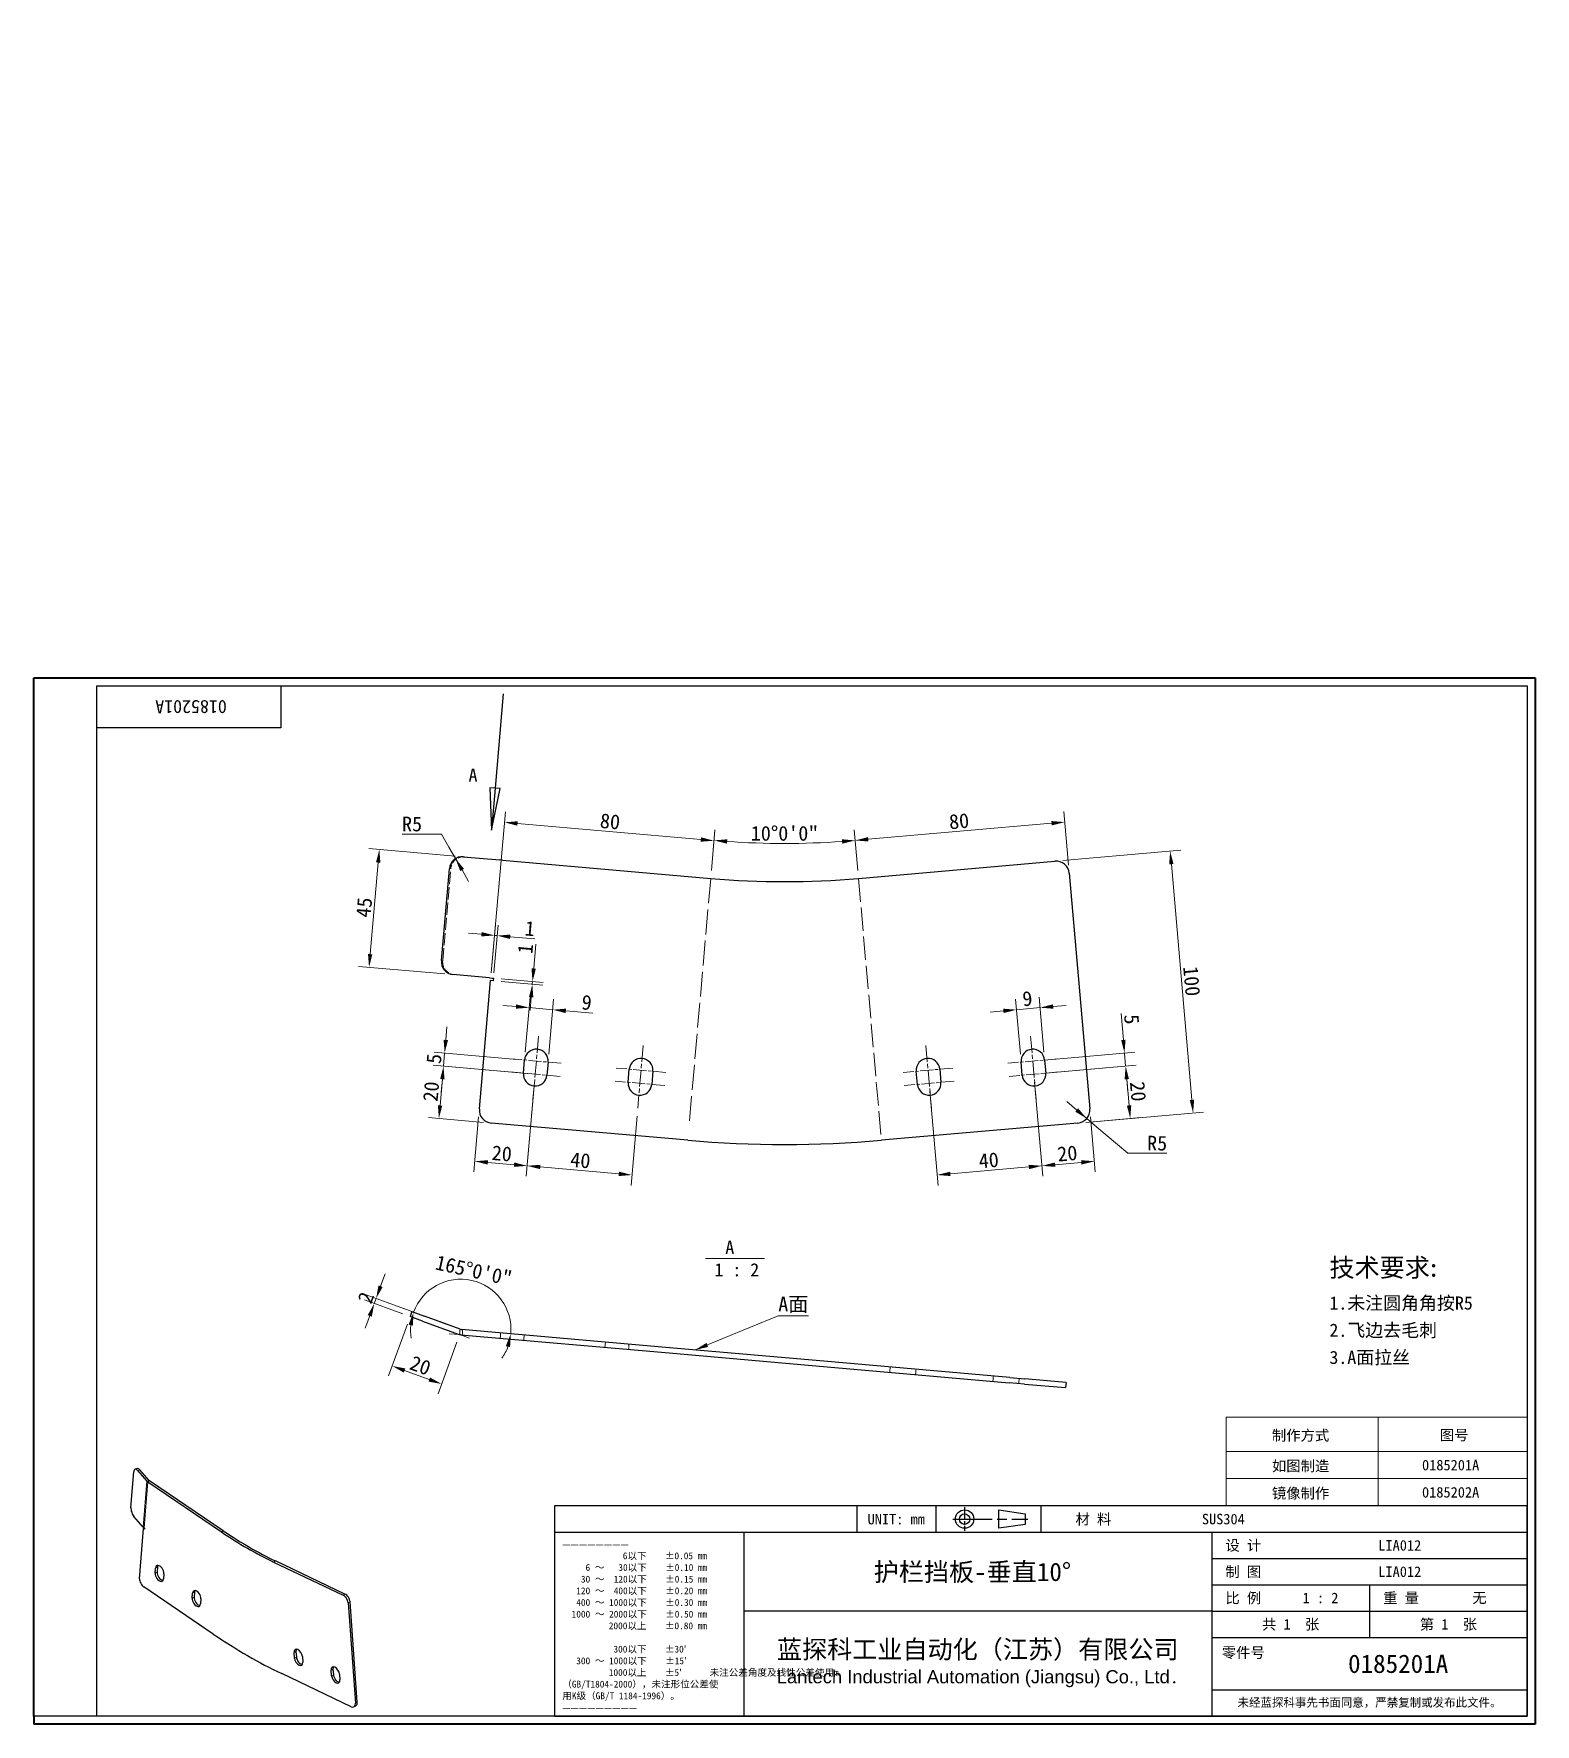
# Model space of a CAD drawing. Header units: millimetres. Extents: x 12 to 583, y 11 to 654.
import ezdxf
from ezdxf.enums import TextEntityAlignment as Align

# ---------------------------------------------------------------- set-up
doc = ezdxf.new("R2010")
doc.units = ezdxf.units.MM
doc.header["$LTSCALE"] = 2
doc.linetypes.add('CHAIN', pattern=[0.3543, 0.2362, -0.0295, 0.0591, -0.0295])
doc.linetypes.add('DASHED', pattern=[0.2067, 0.1654, -0.0413])
for name, color, linetype, lineweight in [('1', 7, 'Continuous', 18), ('可见 (ISO)', 7, 'Continuous', 25), ('可见窄的 (ISO)', 7, 'Continuous', 18), ('图框 (ISO)', 7, 'Continuous', 35), ('标题 (ISO)', 7, 'Continuous', 25), ('草图几何图元 (ISO)', 7, 'Continuous', 18)]:
    doc.layers.add(name, color=color, linetype=linetype, lineweight=lineweight)
for name, color, linetype, lineweight, true_color in [('中心标记 (ISO)', 1, 'CHAIN', 18, 0xc2ff0000), ('中心线 (ISO)', 1, 'CHAIN', 18, 0xc2ff0000), ('剖切线 (ISO)', 7, 'CHAIN', 25, 0xc2008000), ('尺寸 (ISO)', 7, 'Continuous', 18, 0xc2008000), ('符号 (ISO)', 7, 'Continuous', 18, 0xc2008000), ('隐藏 (ISO)', 5, 'DASHED', 18, 0xc20000ff)]:
    doc.layers.add(name, color=color, linetype=linetype, lineweight=lineweight, true_color=true_color)
doc.styles.add('HZ_33', font='simfang.ttf')
doc.styles.add('文本样式164', font='SimSun.ttf')
doc.styles.add('文本样式165', font='SimSun.ttf')
doc.styles.add('文本样式74', font='SimSun.ttf')
doc.styles.add('最新国标', font='simfang.ttf')
doc.styles.add('注释文本 (ISO)', font='simfang.ttf')
doc.dimstyles.new('默认 (GB)', dxfattribs={"dimscale": 2, "dimtxt": 2.8, "dimasz": 2.5, "dimexe": 2, "dimexo": 1.5, "dimgap": 0.5, "dimtad": 1, "dimtoh": 1, "dimdsep": 46, "dimtxsty": '最新国标', "dimcen": 0.09, "dimdle": 10, "dimaunit": 1, "dimadec": 3, "dimazin": 2, "dimtfac": 0.535714, "dimtdec": 3, "dimtmove": 0, "dimatfit": 3, "dimfxl": 1, "dimtolj": 1, "dimlwd": -1, "dimlwe": -1, "dimarcsym": 0})
doc.dimstyles.new('默认 (GB)$7', dxfattribs={"dimscale": 2, "dimtxt": 2.8, "dimasz": 2.5, "dimexe": 2, "dimexo": 1.5, "dimgap": 0.5, "dimtad": 1, "dimtoh": 1, "dimdsep": 46, "dimtxsty": '最新国标', "dimcen": 0.09, "dimdle": 10, "dimaunit": 1, "dimadec": 3, "dimazin": 2, "dimtfac": 0.535714, "dimtdec": 3, "dimtmove": 0, "dimatfit": 3, "dimfxl": 1, "dimtolj": 1, "dimlwd": -1, "dimlwe": -1, "dimarcsym": 0})

msp = doc.modelspace()

# ---------------------------------------------------------------- texts
at = {"layer": '符号 (ISO)', "char_height": 5, "attachment_point": 7, "style": 'HZ_33'}
for s, insert in [('A ', (274.9886, 189.8856)), (' 1 : 2', (267.4712, 181.2653))]:
    msp.add_mtext(s, dxfattribs=dict(at, insert=insert))
at = {"layer": '符号 (ISO)', "insert": (504.7431, 167.8338), "char_height": 4, "width": 59.883041, "attachment_point": 4, "line_spacing_factor": 1.240703, "style": '注释文本 (ISO)'}
msp.add_mtext('{\\H1.75x;技术要求\\fCalibri|b0|i0|c0|p34;:\\fFangSong|b0|i0|c134|p49;\\P\\H0.71429x;1.未注圆角角按R5\\P2.飞边去毛刺\\P3.A面拉丝}', dxfattribs=at)
at = {"layer": '符号 (ISO)', "insert": (295.1316, 173.5839), "char_height": 5.6, "width": 12.575438, "attachment_point": 1, "style": '最新国标'}
msp.add_mtext('\\fFangSong|b0|i0;A面', dxfattribs=at)

# ---------------------------------------------------------------- blocks, each defined once
blk = doc.blocks.new('图框 最新国标')
at = {"layer": '图框 (ISO)'}
for p, q in [((6, 7), (6, 204.5)), ((6, 204.5), (291.5, 204.5)), ((291.5, 204.5), (291.5, 5.5)), ((6, 7), (6, 5.5)), ((6, 7), (6, 5.5)), ((291.5, 5.5), (6, 5.5))]:
    blk.add_line(p, q, dxfattribs=at)
at = {"layer": '图框 (ISO)', "color": 7, "linetype": 'Continuous', "lineweight": 25}
for p, q in [((18, 203), (290, 203)), ((18, 7), (18, 203)), ((18, 203), (290, 203)), ((53, 203), (53, 195)), ((290, 203), (290, 7)), ((290, 203), (290, 7)), ((53, 195), (18, 195)), ((290, 7), (6, 7)), ((290, 7), (18, 7))]:
    blk.add_line(p, q, dxfattribs=at)
at = {"layer": '图框 (ISO)', "style": '文本样式74'}
blk.add_attdef('零件代号_001', (42.7, 200.25), '', height=2.5, rotation=180, dxfattribs=at)
blk = doc.blocks.new('标题栏 最新国标')
at = {"layer": '标题 (ISO)'}
for p, q in [((381.98, -183.84), (196.98, -183.84)), ((196.98, -183.84), (196.98, -223.84)), ((254.48, -183.84), (254.48, -188.84)), ((269.48, -183.84), (269.48, -188.84)), ((281.48, -188.09), (281.48, -184.59)), ((281.48, -184.59), (286.48, -185.34)), ((286.48, -185.34), (286.48, -187.34)), ((289.48, -183.84), (289.48, -188.84)), ((381.98, -223.84), (381.98, -183.84)), ((383.48, -183.84), (383.48, -225.34)), ((196.98, -188.84), (381.98, -188.84)), ((232.98, -188.84), (232.98, -223.84)), ((286.48, -187.34), (281.48, -188.09)), ((321.98, -188.84), (321.98, -223.84)), ((321.98, -193.84), (381.98, -193.84)), ((321.98, -198.84), (381.98, -198.84)), ((351.98, -198.84), (351.98, -208.84)), ((321.98, -203.84), (232.98, -203.84)), ((321.98, -203.84), (381.98, -203.84)), ((321.98, -208.84), (381.98, -208.84)), ((321.98, -218.84), (381.98, -218.84)), ((196.98, -223.84), (381.98, -223.84)), ((383.48, -225.34), (196.98, -225.34))]:
    blk.add_line(p, q, dxfattribs=at)
at = {"layer": '标题 (ISO)', "linetype": 'CHAIN', "ltscale": 15.834605}
blk.add_line((272.73, -186.34), (286.98, -186.34), dxfattribs=at)
at = {"layer": '标题 (ISO)', "linetype": 'CHAIN', "ltscale": 5.000333}
blk.add_line((274.98, -184.09), (274.98, -188.59), dxfattribs=at)
at = {"layer": '标题 (ISO)'}
for radius in [1.75, 1]:
    blk.add_circle((274.98, -186.34), radius, dxfattribs=at)
at = {"layer": '1', "style": '文本样式164'}
for s, p in [('UNIT: mm', (261.98, -186.34)), ('材 料', (299.48, -186.34)), ('设 计', (327.98, -191.34)), ('制 图', (327.98, -196.34)), ('比 例', (327.98, -201.34)), ('重 量', (357.98, -201.34)), ('共 1  张', (336.98, -206.34)), ('第 1  张', (366.98, -206.34))]:
    blk.add_text(s, height=2, dxfattribs=at).set_placement(p, align=Align.MIDDLE_CENTER)
at = {"layer": '标题 (ISO)', "style": '注释文本 (ISO)'}
for s, insert, char_height, attachment_point, line_spacing_factor in [('————————\\P}\\fSimSun|b0|i0;{\\H1.3000;             6以下    ±0.05 mm\\P}\\fSimSun|b0|i0;{\\H1.3000;     6 ～   30以下    ±0.10 mm\\P}\\fSimSun|b0|i0;{\\H1.3000;    30 ～  120以下    ±0.15 mm\\P}\\fSimSun|b0|i0;{\\H1.3000;   120 ～  400以下    ±0.20 mm\\P}\\fSimSun|b0|i0;{\\H1.3000;   400 ～ 1000以下    ±0.30 mm\\P}\\fSimSun|b0|i0;{\\H1.3000;  1000 ～ 2000以下    ±0.50 mm\\P}\\fSimSun|b0|i0;{\\H1.3000;          2000以上    ±0.80 mm\\P}\\fSimSun|b0|i0;{\\H1.3000;\\P}\\fSimSun|b0|i0;{\\H1.3000;           300以下    ±30′\\P}\\fSimSun|b0|i0;{\\H1.3000;   300 ～ 1000以下    ±15′\\P}\\fSimSun|b0|i0;{\\H1.3000;          1000以上    ±5′}\\fSimSun|b0|i0;{\\H1.3000;      未注公差角度及线性公差使用m\\P}\\fSimSun|b0|i0;{\\H1.3000;（GB/T1804-2000），未注形位公差使\\P}\\fSimSun|b0|i0;{\\H1.3000;用K级（GB/T 1184-1996）。\\P}\\fSimSun|b0|i0;{\\H1.3000;—————————', (198.48, -206.63), 1.3, 4, 1.023913), ('{\\fMicrosoft YaHei|b0|i0|c134|p34;\\H1.75x;蓝探科工业自动化（江苏）有限公司\\P\\fArial|b0|i0|c0|p34;\\H0.71429x;Lantech Industrial Automation (Jiangsu) Co., Ltd\\fFangSong|b0|i0|c134|p49;.\\H1.15195x; }', (277.48, -213.84), 2, 5, 0.978695)]:
    blk.add_mtext(s, dxfattribs=dict(at, insert=insert, char_height=char_height, attachment_point=attachment_point, line_spacing_factor=line_spacing_factor))
at = {"layer": '标题 (ISO)', "attachment_point": 5, "style": '注释文本 (ISO)'}
for s, insert, char_height in [('\\fFangSong|b0|i0;零件号', (327.98, -211.84), 2), ('\\fSimSun|b0|i0;{\\H1.6000;未经蓝探科事先书面同意，严禁复制或发布此文件。}', (351.98, -221.34), 1.6)]:
    blk.add_mtext(s, dxfattribs=dict(at, insert=insert, char_height=char_height))
at = {"layer": '标题 (ISO)'}
for tag, p, height, style in [('材料_001', (320.09, -187.33), 2, '注释文本 (ISO)'), ('设计人_001', (353.65, -192.33), 2, '注释文本 (ISO)'), ('库存编号_001', (257.69, -198.12), 3.5, '文本样式165'), ('设计人_001', (353.65, -197.33), 2, '注释文本 (ISO)'), ('视图比例_001', (339.26, -202.33), 2, '注释文本 (ISO)'), ('质量\\P3;_001', (371.53, -202.3), 2, '注释文本 (ISO)'), ('零件代号_001', (347.9, -215.59), 3.5, '文本样式165')]:
    blk.add_attdef(tag, p, '', height=height, dxfattribs=dict(at, style=style))
blk = doc.blocks.new('表格1')
at = {"layer": '符号 (ISO)'}
for p, q in [((232.72, 63.89), (290, 63.89)), ((232.72, 63.89), (232.72, 57.35)), ((261.65, 63.89), (261.65, 57.35)), ((290, 63.89), (290, 57.35)), ((232.72, 57.35), (290, 57.35)), ((232.72, 57.35), (232.72, 47)), ((261.65, 57.35), (261.65, 47)), ((290, 57.35), (290, 47)), ((232.72, 52.23), (290, 52.23)), ((232.72, 47), (290, 47))]:
    blk.add_line(p, q, dxfattribs=at)
at = {"layer": '符号 (ISO)', "char_height": 2, "attachment_point": 7, "style": '注释文本 (ISO)'}
for s, insert in [('制作方式', (241.43, 59.21)), ('图号', (273.37, 59.27)), ('如图制造', (241.44, 53.39)), ('0185201A', (269.98, 53.75)), ('镜像制作', (241.43, 48.2)), ('0185202A', (269.98, 48.58))]:
    blk.add_mtext(s, dxfattribs=dict(at, insert=insert))
blk = doc.blocks.new('二维转换剖视图0')
at = {"layer": '剖切线 (ISO)', "linetype": 'Continuous'}
for p, q in [((95.27, 201.46), (93.7, 183.53)), ((92.71, 183.61), (93.01, 175.56)), ((94.7, 183.44), (92.71, 183.61)), ((93.7, 183.53), (93.01, 175.56)), ((93.01, 175.56), (94.7, 183.44))]:
    blk.add_line(p, q, dxfattribs=at)
at = {"layer": '剖切线 (ISO)', "linetype": 'Continuous', "flags": 128}
blk.add_lwpolyline([(92.71, 183.61), (93.01, 175.56), (94.7, 183.44), (92.71, 183.61)], dxfattribs=at)
at = {"layer": '剖切线 (ISO)'}
blk.add_solid([(92.71, 183.61), (93.01, 175.56), (94.7, 183.44), (92.71, 183.61)], dxfattribs=at)
at = {"layer": '剖切线 (ISO)', "insert": (88.67, 184.76), "char_height": 2.5, "attachment_point": 7, "style": 'HZ_33'}
blk.add_mtext('A', dxfattribs=at)
blk = doc.blocks.new('*D7')
at = {"layer": 'Defpoints', "color": 0}
for p in [(186.65, 175.8), (171.55, 162.19), (174.37, 161.17), (253.8, 154.22)]:
    blk.add_point(p, dxfattribs=at)
at = {"layer": '尺寸 (ISO)', "color": 116, "true_color": 0x000000}
blk.add_line((168.73, 163.22), (152.67, 169.07), dxfattribs=at)
for start, end in [(355, 160), (175.04317, 190.08634), (324.91366, 339.95683)]:
    blk.add_arc((174.37, 161.17), 19.1, start, end, dxfattribs=at)
for points in [[(154.53, 163), (156.16, 162.64), (156.42, 167.7)], [(191.5, 154.8), (193.13, 154.44), (193.4, 159.5)]]:
    blk.add_solid(points, dxfattribs=at)
at = {"layer": '尺寸 (ISO)', "insert": (179.33, 183.56), "char_height": 5.6, "attachment_point": 5, "rotation": 347.5, "style": '最新国标'}
blk.add_mtext('\\A1;165°0\'0"', dxfattribs=at)
blk = doc.blocks.new('*D8')
at = {"layer": 'Defpoints', "color": 0}
for p in [(155.14, 166.04), (173.93, 159.2), (148.3, 147.25)]:
    blk.add_point(p, dxfattribs=at)
at = {"layer": '尺寸 (ISO)', "color": 116, "true_color": 0x000000}
for p, q in [((154.11, 163.22), (146.93, 143.49)), ((172.91, 156.38), (165.73, 136.65)), ((162.4, 142.12), (153, 145.54))]:
    blk.add_line(p, q, dxfattribs=at)
for points in [[(153.28, 146.32), (152.71, 144.75), (148.3, 147.25)], [(162.68, 142.9), (162.11, 141.33), (167.09, 140.41)]]:
    blk.add_solid(points, dxfattribs=at)
at = {"layer": '尺寸 (ISO)', "insert": (159.01, 147.43), "char_height": 5.6, "attachment_point": 5, "rotation": 340, "style": '最新国标'}
blk.add_mtext('\\A1;20', dxfattribs=at)
blk = doc.blocks.new('*D9')
at = {"layer": 'Defpoints', "color": 0}
for p in [(141.48, 171.01), (155.82, 167.92), (155.14, 166.04)]:
    blk.add_point(p, dxfattribs=at)
at = {"layer": '尺寸 (ISO)', "color": 116, "true_color": 0x000000}
for p, q in [((143.88, 177.59), (145.59, 182.29)), ((153.01, 168.94), (138.41, 174.26)), ((152.32, 167.07), (137.72, 172.38)), ((142.17, 172.89), (141.48, 171.01)), ((139.77, 166.31), (138.06, 161.61))]:
    blk.add_line(p, q, dxfattribs=at)
for points in [[(143.09, 177.87), (144.66, 177.3), (142.17, 172.89)], [(138.99, 166.6), (140.55, 166.03), (141.48, 171.01)]]:
    blk.add_solid(points, dxfattribs=at)
at = {"layer": '尺寸 (ISO)', "insert": (138.25, 173.25), "char_height": 5.6, "attachment_point": 5, "rotation": 70, "style": '最新国标'}
blk.add_mtext('\\A1;2', dxfattribs=at)
blk = doc.blocks.new('*D10')
at = {"layer": 'Defpoints', "color": 0}
for p in [(297.53, 654), (288.57, 346.13), (269.42, 332.72), (325.64, 332.72)]:
    blk.add_point(p, dxfattribs=at)
at = {"layer": '尺寸 (ISO)', "color": 116, "true_color": 0x000000}
for p, q in [((269.68, 335.71), (271.03, 351.15)), ((325.38, 335.71), (324.02, 351.15))]:
    blk.add_line(p, q, dxfattribs=at)
blk.add_arc((297.53, 654), 308, 265.93014, 274.06986, dxfattribs=at)
for points in [[(275.6, 345.94), (275.74, 347.6), (270.69, 347.17)], [(319.32, 347.6), (319.46, 345.94), (324.37, 347.17)]]:
    blk.add_solid(points, dxfattribs=at)
at = {"layer": '尺寸 (ISO)', "insert": (297.53, 349.83), "char_height": 5.6, "attachment_point": 5, "style": '最新国标'}
blk.add_mtext('\\A1;10°0\'0"', dxfattribs=at)
blk = doc.blocks.new('*D11')
at = {"layer": 'Defpoints', "color": 0}
for p in [(270.68, 347.08), (269.42, 332.72), (185.72, 293.87)]:
    blk.add_point(p, dxfattribs=at)
at = {"layer": '尺寸 (ISO)', "color": 116, "true_color": 0x000000}
for p, q in [((185.98, 296.86), (191.33, 358.04)), ((195.96, 353.62), (265.7, 347.51)), ((269.68, 335.71), (271.03, 351.06))]:
    blk.add_line(p, q, dxfattribs=at)
for points in [[(196.04, 354.45), (195.89, 352.79), (190.98, 354.05)], [(265.77, 348.34), (265.62, 346.68), (270.68, 347.08)]]:
    blk.add_solid(points, dxfattribs=at)
at = {"layer": '尺寸 (ISO)', "insert": (231.16, 354.38), "char_height": 5.6, "attachment_point": 5, "rotation": 355, "style": '最新国标'}
blk.add_mtext('\\A1;80', dxfattribs=at)
blk = doc.blocks.new('*D12')
at = {"layer": 'Defpoints', "color": 0}
for p in [(404.07, 354.14), (405.77, 334.72), (325.64, 332.72)]:
    blk.add_point(p, dxfattribs=at)
at = {"layer": '尺寸 (ISO)', "color": 116, "true_color": 0x000000}
for p, q in [((329.35, 347.61), (399.09, 353.71)), ((405.51, 337.7), (403.72, 358.13)), ((325.38, 335.71), (324.02, 351.15))]:
    blk.add_line(p, q, dxfattribs=at)
for points in [[(399.02, 354.54), (399.16, 352.88), (404.07, 354.14)], [(329.28, 348.44), (329.43, 346.78), (324.37, 347.17)]]:
    blk.add_solid(points, dxfattribs=at)
at = {"layer": '尺寸 (ISO)', "insert": (363.89, 354.47), "char_height": 5.6, "attachment_point": 5, "rotation": 5, "style": '最新国标'}
blk.add_mtext('\\A1;80', dxfattribs=at)
blk = doc.blocks.new('*D13')
at = {"layer": 'Defpoints', "color": 0}
for p in [(444.18, 343.1), (400.35, 339.26), (409.07, 239.64)]:
    blk.add_point(p, dxfattribs=at)
at = {"layer": '尺寸 (ISO)', "color": 116, "true_color": 0x000000}
for p, q in [((403.34, 339.52), (448.17, 343.44)), ((452.46, 248.46), (444.62, 338.12)), ((412.06, 239.9), (456.88, 243.83))]:
    blk.add_line(p, q, dxfattribs=at)
for points in [[(445.45, 338.19), (443.79, 338.04), (444.18, 343.1)], [(453.29, 248.53), (451.63, 248.39), (452.9, 243.48)]]:
    blk.add_solid(points, dxfattribs=at)
at = {"layer": '尺寸 (ISO)', "insert": (452.36, 293.62), "char_height": 5.6, "attachment_point": 5, "rotation": 275, "style": '最新国标'}
blk.add_mtext('\\A1;100', dxfattribs=at)
blk = doc.blocks.new('*D14')
at = {"layer": 'Defpoints', "color": 0}
for p in [(392.38, 258.26), (427.25, 261.31), (409.07, 239.64)]:
    blk.add_point(p, dxfattribs=at)
at = {"layer": '尺寸 (ISO)', "color": 116, "true_color": 0x000000}
for p, q in [((395.37, 258.52), (431.23, 261.66)), ((428.56, 246.37), (427.68, 256.33)), ((412.06, 239.9), (432.98, 241.73))]:
    blk.add_line(p, q, dxfattribs=at)
for points in [[(428.51, 256.4), (426.85, 256.26), (427.25, 261.31)], [(429.39, 246.44), (427.73, 246.29), (428.99, 241.39)]]:
    blk.add_solid(points, dxfattribs=at)
at = {"layer": '尺寸 (ISO)', "insert": (431.94, 251.68), "char_height": 5.6, "attachment_point": 5, "rotation": 275, "style": '最新国标'}
blk.add_mtext('\\A1;20', dxfattribs=at)
blk = doc.blocks.new('*D15')
at = {"layer": 'Defpoints', "color": 0}
for p in [(396.43, 263.63), (396.86, 258.65), (427.25, 261.31)]:
    blk.add_point(p, dxfattribs=at)
at = {"layer": '尺寸 (ISO)', "color": 116, "true_color": 0x000000}
for p, q in [((426.38, 271.27), (425.5, 281.34)), ((399.42, 263.89), (430.8, 266.64)), ((427.25, 261.31), (426.81, 266.29)), ((399.85, 258.91), (431.23, 261.66)), ((427.68, 256.33), (428.12, 251.35))]:
    blk.add_line(p, q, dxfattribs=at)
for points in [[(427.21, 271.34), (425.55, 271.2), (426.81, 266.29)], [(428.51, 256.4), (426.85, 256.26), (427.25, 261.31)]]:
    blk.add_solid(points, dxfattribs=at)
at = {"layer": '尺寸 (ISO)', "insert": (429.54, 279.13), "char_height": 5.6, "attachment_point": 5, "rotation": 275, "style": '最新国标'}
blk.add_mtext('\\A1;5', dxfattribs=at)
blk = doc.blocks.new('*D16')
at = {"layer": 'Defpoints', "color": 0}
for p in [(394.69, 283.56), (396.43, 263.63), (387.46, 262.85)]:
    blk.add_point(p, dxfattribs=at)
at = {"layer": '尺寸 (ISO)', "color": 116, "true_color": 0x000000}
for p, q in [((387.2, 265.84), (385.37, 286.76)), ((385.72, 282.77), (394.69, 283.56)), ((396.17, 266.62), (394.34, 287.54)), ((399.67, 283.99), (404.65, 284.43)), ((380.74, 282.34), (375.76, 281.9))]:
    blk.add_line(p, q, dxfattribs=at)
for points in [[(380.67, 283.17), (380.81, 281.51), (385.72, 282.77)], [(399.59, 284.82), (399.74, 283.16), (394.69, 283.56)]]:
    blk.add_solid(points, dxfattribs=at)
at = {"layer": '尺寸 (ISO)', "insert": (389.87, 286.98), "char_height": 5.6, "attachment_point": 5, "rotation": 5, "style": '最新国标'}
blk.add_mtext('\\A1;9', dxfattribs=at)
blk = doc.blocks.new('*D17')
at = {"layer": 'Defpoints', "color": 0}
for p in [(392.38, 258.26), (413.61, 245.06), (415.36, 225.13)]:
    blk.add_point(p, dxfattribs=at)
at = {"layer": '尺寸 (ISO)', "color": 116, "true_color": 0x000000}
for p, q in [((392.64, 255.27), (395.78, 219.41)), ((413.87, 242.07), (415.7, 221.15)), ((400.41, 223.83), (410.37, 224.7))]:
    blk.add_line(p, q, dxfattribs=at)
for points in [[(410.3, 225.53), (410.45, 223.87), (415.36, 225.13)], [(400.34, 224.66), (400.49, 223), (395.43, 223.39)]]:
    blk.add_solid(points, dxfattribs=at)
at = {"layer": '尺寸 (ISO)', "insert": (405.06, 228.08), "char_height": 5.6, "attachment_point": 5, "rotation": 5, "style": '最新国标'}
blk.add_mtext('\\A1;20', dxfattribs=at)
blk = doc.blocks.new('*D18')
at = {"layer": 'Defpoints', "color": 0}
for p in [(392.38, 258.26), (352.53, 254.77), (395.43, 223.39)]:
    blk.add_point(p, dxfattribs=at)
at = {"layer": '尺寸 (ISO)', "color": 116, "true_color": 0x000000}
for p, q in [((352.8, 251.78), (355.93, 215.92)), ((392.64, 255.27), (395.78, 219.41)), ((360.57, 220.34), (390.45, 222.96))]:
    blk.add_line(p, q, dxfattribs=at)
for points in [[(360.49, 221.17), (360.64, 219.51), (355.58, 219.91)], [(390.38, 223.79), (390.52, 222.13), (395.43, 223.39)]]:
    blk.add_solid(points, dxfattribs=at)
at = {"layer": '尺寸 (ISO)', "insert": (375.17, 225.47), "char_height": 5.6, "attachment_point": 5, "rotation": 5, "style": '最新国标'}
blk.add_mtext('\\A1;40', dxfattribs=at)
blk = doc.blocks.new('*D19')
at = {"layer": 'Defpoints', "color": 0}
for p in [(408.63, 244.62), (412.44, 241.39)]:
    blk.add_point(p, dxfattribs=at)
at = {"layer": '尺寸 (ISO)', "color": 116, "true_color": 0x000000}
for p, q in [((408.63, 244.62), (404.82, 247.86)), ((408.63, 244.62), (412.44, 241.39)), ((412.44, 241.39), (416.25, 238.15)), ((428.04, 228.15), (416.25, 238.15)), ((442.94, 228.15), (428.04, 228.15))]:
    blk.add_line(p, q, dxfattribs=at)
blk.add_solid([(409.17, 245.26), (408.09, 243.99), (412.44, 241.39)], dxfattribs=at)
at = {"layer": '尺寸 (ISO)', "insert": (439.23, 231.98), "char_height": 5.6, "attachment_point": 5, "style": '最新国标'}
blk.add_mtext('\\A1;R5', dxfattribs=at)
blk = doc.blocks.new('*D20')
at = {"layer": 'Defpoints', "color": 0}
for p in [(143.41, 343.75), (175.29, 340.96), (171.37, 296.13)]:
    blk.add_point(p, dxfattribs=at)
at = {"layer": '尺寸 (ISO)', "color": 116, "true_color": 0x000000}
for p, q in [((172.3, 341.22), (139.43, 344.1)), ((139.93, 303.9), (142.98, 338.77)), ((168.38, 296.39), (135.51, 299.27))]:
    blk.add_line(p, q, dxfattribs=at)
for points in [[(142.15, 338.84), (143.81, 338.7), (143.41, 343.75)], [(139.1, 303.97), (140.76, 303.83), (139.49, 298.92)]]:
    blk.add_solid(points, dxfattribs=at)
at = {"layer": '尺寸 (ISO)', "insert": (137.64, 321.67), "char_height": 5.6, "attachment_point": 5, "rotation": 85, "style": '最新国标'}
blk.add_mtext('\\A1;45', dxfattribs=at)
blk = doc.blocks.new('*D21')
at = {"layer": 'Defpoints', "color": 0}
for p in [(186.71, 293.79), (186.8, 294.78), (201.59, 292.48)]:
    blk.add_point(p, dxfattribs=at)
at = {"layer": '尺寸 (ISO)', "color": 116, "true_color": 0x000000}
for p, q in [((202.11, 298.46), (202.92, 307.76)), ((189.7, 293.52), (205.57, 292.14)), ((189.79, 294.52), (205.66, 293.13)), ((201.59, 292.48), (201.67, 293.48)), ((201.15, 287.5), (200.72, 282.52))]:
    blk.add_line(p, q, dxfattribs=at)
for points in [[(201.28, 298.53), (202.94, 298.39), (201.67, 293.48)], [(200.32, 287.58), (201.98, 287.43), (201.59, 292.48)]]:
    blk.add_solid(points, dxfattribs=at)
at = {"layer": '尺寸 (ISO)', "insert": (198.95, 305.93), "char_height": 5.6, "attachment_point": 5, "rotation": 85, "style": '最新国标'}
blk.add_mtext('\\A1;1', dxfattribs=at)
blk = doc.blocks.new('*D22')
at = {"layer": 'Defpoints', "color": 0}
for p in [(187.22, 311.04), (185.72, 293.87), (186.71, 293.79)]:
    blk.add_point(p, dxfattribs=at)
at = {"layer": '尺寸 (ISO)', "color": 116, "true_color": 0x000000}
for p, q in [((182.24, 311.48), (177.26, 311.91)), ((185.98, 296.86), (187.57, 315.03)), ((186.97, 296.77), (188.56, 314.94)), ((187.22, 311.04), (188.22, 310.95)), ((193.2, 310.52), (202.5, 309.7))]:
    blk.add_line(p, q, dxfattribs=at)
for points in [[(182.31, 312.31), (182.17, 310.65), (187.22, 311.04)], [(193.27, 311.35), (193.12, 309.69), (188.22, 310.95)]]:
    blk.add_solid(points, dxfattribs=at)
at = {"layer": '尺寸 (ISO)', "insert": (200.67, 313.68), "char_height": 5.6, "attachment_point": 5, "rotation": 355, "style": '最新国标'}
blk.add_mtext('\\A1;1', dxfattribs=at)
blk = doc.blocks.new('*D25')
at = {"layer": 'Defpoints', "color": 0}
for p in [(172.39, 340.26), (174.86, 335.98)]:
    blk.add_point(p, dxfattribs=at)
at = {"layer": '尺寸 (ISO)', "color": 116, "true_color": 0x000000}
for p, q in [((152.14, 349.56), (167.05, 349.56)), ((167.05, 349.56), (169.9, 344.6)), ((172.39, 340.26), (169.9, 344.6)), ((174.86, 335.98), (172.39, 340.26)), ((174.89, 335.93), (177.38, 331.59))]:
    blk.add_line(p, q, dxfattribs=at)
blk.add_solid([(175.61, 336.34), (174.16, 335.51), (172.39, 340.26)], dxfattribs=at)
at = {"layer": '尺寸 (ISO)', "insert": (155.86, 353.39), "char_height": 5.6, "attachment_point": 5, "style": '最新国标'}
blk.add_mtext('\\A1;R5', dxfattribs=at)
blk = doc.blocks.new('*D26')
at = {"layer": 'Defpoints', "color": 0}
for p in [(202.68, 258.26), (181.45, 245.06), (199.63, 223.39)]:
    blk.add_point(p, dxfattribs=at)
at = {"layer": '尺寸 (ISO)', "color": 116, "true_color": 0x000000}
for p, q in [((202.42, 255.27), (199.28, 219.41)), ((181.18, 242.07), (179.35, 221.15)), ((184.68, 224.7), (194.65, 223.83))]:
    blk.add_line(p, q, dxfattribs=at)
for points in [[(184.76, 225.53), (184.61, 223.87), (179.7, 225.13)], [(194.72, 224.66), (194.57, 223), (199.63, 223.39)]]:
    blk.add_solid(points, dxfattribs=at)
at = {"layer": '尺寸 (ISO)', "insert": (190, 228.08), "char_height": 5.6, "attachment_point": 5, "rotation": 355, "style": '最新国标'}
blk.add_mtext('\\A1;20', dxfattribs=at)
blk = doc.blocks.new('*D27')
at = {"layer": 'Defpoints', "color": 0}
for p in [(202.29, 253.78), (241.7, 245.31), (239.47, 219.91)]:
    blk.add_point(p, dxfattribs=at)
at = {"layer": '尺寸 (ISO)', "color": 116, "true_color": 0x000000}
for p, q in [((202.02, 250.79), (199.28, 219.41)), ((241.44, 242.32), (239.13, 215.92)), ((204.61, 222.96), (234.49, 220.34))]:
    blk.add_line(p, q, dxfattribs=at)
for points in [[(204.68, 223.79), (204.54, 222.13), (199.63, 223.39)], [(234.57, 221.17), (234.42, 219.51), (239.47, 219.91)]]:
    blk.add_solid(points, dxfattribs=at)
at = {"layer": '尺寸 (ISO)', "insert": (219.89, 225.47), "char_height": 5.6, "attachment_point": 5, "rotation": 355, "style": '最新国标'}
blk.add_mtext('\\A1;40', dxfattribs=at)
blk = doc.blocks.new('*D28')
at = {"layer": 'Defpoints', "color": 0}
for p in [(202.68, 258.26), (166.07, 241.39), (185.99, 239.64)]:
    blk.add_point(p, dxfattribs=at)
at = {"layer": '尺寸 (ISO)', "color": 116, "true_color": 0x000000}
for p, q in [((199.69, 258.52), (163.83, 261.66)), ((167.38, 256.33), (166.5, 246.37)), ((183, 239.9), (162.08, 241.73))]:
    blk.add_line(p, q, dxfattribs=at)
for points in [[(166.54, 256.4), (168.21, 256.26), (167.81, 261.31)], [(165.67, 246.44), (167.33, 246.29), (166.07, 241.39)]]:
    blk.add_solid(points, dxfattribs=at)
at = {"layer": '尺寸 (ISO)', "insert": (163.12, 251.68), "char_height": 5.6, "attachment_point": 5, "rotation": 85, "style": '最新国标'}
blk.add_mtext('\\A1;20', dxfattribs=at)
blk = doc.blocks.new('*D29')
at = {"layer": 'Defpoints', "color": 0}
for p in [(168.25, 266.29), (198.63, 263.63), (198.19, 258.65)]:
    blk.add_point(p, dxfattribs=at)
at = {"layer": '尺寸 (ISO)', "color": 116, "true_color": 0x000000}
for p, q in [((168.68, 271.27), (169.12, 276.25)), ((195.64, 263.89), (164.26, 266.64)), ((167.81, 261.31), (168.25, 266.29)), ((195.21, 258.91), (163.83, 261.66)), ((167.38, 256.33), (166.94, 251.35))]:
    blk.add_line(p, q, dxfattribs=at)
for points in [[(167.85, 271.34), (169.51, 271.2), (168.25, 266.29)], [(166.54, 256.4), (168.21, 256.26), (167.81, 261.31)]]:
    blk.add_solid(points, dxfattribs=at)
at = {"layer": '尺寸 (ISO)', "insert": (164.21, 264.13), "char_height": 5.6, "attachment_point": 5, "rotation": 85, "style": '最新国标'}
blk.add_mtext('\\A1;5', dxfattribs=at)
blk = doc.blocks.new('*D30')
at = {"layer": 'Defpoints', "color": 0}
for p in [(209.34, 282.77), (198.63, 263.63), (207.6, 262.85)]:
    blk.add_point(p, dxfattribs=at)
at = {"layer": '尺寸 (ISO)', "color": 116, "true_color": 0x000000}
for p, q in [((195.39, 283.99), (190.41, 284.43)), ((198.89, 266.62), (200.72, 287.54)), ((200.37, 283.56), (209.34, 282.77)), ((207.86, 265.84), (209.69, 286.76)), ((214.32, 282.34), (224.58, 281.44))]:
    blk.add_line(p, q, dxfattribs=at)
for points in [[(195.47, 284.82), (195.32, 283.16), (200.37, 283.56)], [(214.39, 283.17), (214.25, 281.51), (209.34, 282.77)]]:
    blk.add_solid(points, dxfattribs=at)
at = {"layer": '尺寸 (ISO)', "insert": (222.27, 285.49), "char_height": 5.6, "attachment_point": 5, "rotation": 355, "style": '最新国标'}
blk.add_mtext('\\A1;9', dxfattribs=at)

# ---------------------------------------------------------------- dimensions: what is measured, and where the dimension line sits
at = {"layer": '尺寸 (ISO)', "color": 116, "true_color": 0x00803f}
for base, center, p1, p2, override, picture, middle in [((288.5714, 346.1278), (297.5295, 653.9975), (269.4218, 332.7247), (325.6372, 332.7247), {"dimgap": 0.5, "dimtoh": 0, "dimtol": 0, "dimlim": 0, "dimtp": 0, "dimtm": 0, "dimtdec": 0}, '*D10', (297.5295, 345.9975)), ((186.64761, 175.79883), (174.37128, 161.16846), (253.80455, 154.21895), (171.5522, 162.19452), {"dimgap": 0.5, "dimtoh": 0, "dimse1": 1, "dimtol": 0, "dimlim": 0, "dimtp": 0, "dimtm": 0, "dimtdec": 0}, '*D7', (178.50497, 179.81434))]:
    dim = msp.add_angular_dim_3p(base=base, center=center, p1=p1, p2=p2, dimstyle='默认 (GB)', override=override, dxfattribs=at)
    dim.commit()
    dim.dimension.update_dxf_attribs({"geometry": picture, "text_midpoint": middle, "dimtype": 165})
for center, mpoint, override, picture, middle in [((174.8567, 335.979), (172.3928, 340.2633), {"dimgap": 0.5, "dimtih": 1, "dimdec": 2, "dimlfac": 1.011685, "dimcen": 0, "dimtol": 0, "dimlim": 0, "dimtp": 0, "dimtm": 0, "dimtdec": 3}, '*D25', (155.856, 349.5573)), ((408.6316, 244.6229), (412.443, 241.3867), {"dimgap": 0.5, "dimtih": 1, "dimdec": 2, "dimlfac": 1, "dimcen": 0, "dimtol": 0, "dimlim": 0, "dimtp": 0, "dimtm": 0, "dimtdec": 3}, '*D19', (439.2278, 228.1468))]:
    dim = msp.add_radius_dim(center=center, mpoint=mpoint, dimstyle='默认 (GB)', override=override, dxfattribs=at)
    dim.commit()
    dim.dimension.update_dxf_attribs({"geometry": picture, "text_midpoint": middle, "dimtype": 164})
for base, p1, p2, angle, override, picture, middle in [((270.6776, 347.0789), (185.717, 293.8722), (269.4218, 332.7247), 355, {"dimgap": 0.5, "dimtoh": 0, "dimdec": 2, "dimtol": 0, "dimlim": 0, "dimtp": 0, "dimtm": 0, "dimtdec": 3, "dimtofl": 0, "dimatfit": 1}, '*D11', (230.8298, 350.5651)), ((404.0691, 354.1419), (325.6372, 332.7247), (405.7686, 334.7162), 185, {"dimgap": 0.5, "dimtoh": 0, "dimdec": 2, "dimtol": 0, "dimlim": 0, "dimtp": 0, "dimtm": 0, "dimtdec": 3, "dimtofl": 0, "dimatfit": 1}, '*D12', (364.2213, 350.6556)), ((143.4142, 343.749), (171.3704, 296.1312), (175.2925, 340.96), 85, {"dimgap": 0.5, "dimtoh": 0, "dimdec": 2, "dimtol": 0, "dimlim": 0, "dimtp": 0, "dimtm": 0, "dimtdec": 3, "dimtofl": 0, "dimatfit": 1}, '*D20', (141.4532, 321.3346)), ((444.1844, 343.0963), (409.0674, 239.6419), (400.3518, 339.2614), 95, {"dimgap": 0.5, "dimtoh": 0, "dimdec": 2, "dimtol": 0, "dimlim": 0, "dimtp": 0, "dimtm": 0, "dimtdec": 3, "dimtofl": 0, "dimatfit": 1}, '*D13', (448.5422, 293.2865)), ((187.2191, 311.0413), (186.7132, 293.7851), (185.717, 293.8722), 355, {"dimgap": 0.5, "dimtoh": 0, "dimdec": 2, "dimtol": 0, "dimlim": 0, "dimtp": 0, "dimtm": 0, "dimtdec": 3, "dimtofl": 1, "dimatfit": 1}, '*D22', (200.337, 309.8936)), ((201.5876, 292.4837), (186.8004, 294.7813), (186.7132, 293.7851), 85, {"dimgap": 0.5, "dimtoh": 0, "dimdec": 2, "dimtol": 0, "dimlim": 0, "dimtp": 0, "dimtm": 0, "dimtdec": 3, "dimtofl": 1, "dimatfit": 1}, '*D21', (202.7352, 305.6016)), ((394.6854, 283.5556), (387.4627, 262.8473), (396.4285, 263.6317), 5, {"dimgap": 0.5, "dimtoh": 0, "dimdec": 2, "dimtol": 0, "dimlim": 0, "dimtp": 0, "dimtm": 0, "dimtdec": 3, "dimtofl": 1, "dimatfit": 1}, '*D16', (390.2025, 283.1634)), ((209.3394, 282.7712), (198.6305, 263.6317), (207.5963, 262.8473), 355, {"dimgap": 0.5, "dimtoh": 0, "dimdec": 2, "dimtol": 0, "dimlim": 0, "dimtp": 0, "dimtm": 0, "dimtdec": 3, "dimtofl": 1, "dimatfit": 1}, '*D30', (221.9393, 281.6688)), ((427.2482, 261.3089), (396.4285, 263.6317), (396.8643, 258.6507), 95, {"dimgap": 0.5, "dimtoh": 0, "dimdec": 2, "dimtol": 0, "dimlim": 0, "dimtp": 0, "dimtm": 0, "dimtdec": 3, "dimtofl": 1, "dimatfit": 1}, '*D15', (425.7184, 278.7941)), ((168.2466, 266.2899), (198.1948, 258.6507), (198.6305, 263.6317), 265, {"dimgap": 0.5, "dimtoh": 0, "dimdec": 2, "dimtol": 0, "dimlim": 0, "dimtp": 0, "dimtm": 0, "dimtdec": 3, "dimtofl": 1, "dimatfit": 1}, '*D29', (168.0287, 263.7994)), ((166.0677, 241.385), (202.6776, 258.2585), (185.9916, 239.6419), 85, {"dimgap": 0.5, "dimtoh": 0, "dimdec": 2, "dimtol": 0, "dimlim": 0, "dimtp": 0, "dimtm": 0, "dimtdec": 3, "dimtofl": 0, "dimatfit": 1}, '*D28', (166.9393, 251.347)), ((199.6272, 223.3917), (181.4464, 245.0587), (202.6776, 258.2585), 355, {"dimgap": 0.5, "dimtoh": 0, "dimdec": 2, "dimtol": 0, "dimlim": 0, "dimtp": 0, "dimtm": 0, "dimtdec": 3, "dimtofl": 0, "dimatfit": 1}, '*D26', (189.6652, 224.2632)), ((395.4318, 223.3917), (352.5336, 254.7723), (392.3814, 258.2585), 185, {"dimgap": 0.5, "dimtoh": 0, "dimdec": 2, "dimtol": 0, "dimlim": 0, "dimtp": 0, "dimtm": 0, "dimtdec": 3, "dimtofl": 0, "dimatfit": 1}, '*D18', (375.5079, 221.6486)), ((427.2482, 261.3089), (409.0674, 239.6419), (392.3814, 258.2585), 95, {"dimgap": 0.5, "dimtoh": 0, "dimdec": 2, "dimtol": 0, "dimlim": 0, "dimtp": 0, "dimtm": 0, "dimtdec": 3, "dimtofl": 0, "dimatfit": 1}, '*D14', (428.1197, 251.347)), ((415.3557, 225.1348), (392.3814, 258.2585), (413.6126, 245.0587), 185, {"dimgap": 0.5, "dimtoh": 0, "dimdec": 2, "dimtol": 0, "dimlim": 0, "dimtp": 0, "dimtm": 0, "dimtdec": 3, "dimtofl": 0, "dimatfit": 1}, '*D17', (405.3938, 224.2632)), ((239.475, 219.9054), (202.2854, 253.7756), (241.6974, 245.3084), 175, {"dimgap": 0.5, "dimtoh": 0, "dimdec": 2, "dimtol": 0, "dimlim": 0, "dimtp": 0, "dimtm": 0, "dimtdec": 3, "dimtofl": 0, "dimatfit": 1}, '*D27', (219.5511, 221.6486)), ((141.4819, 171.0109), (155.8248, 167.9188), (155.1408, 166.0394), 70, {"dimgap": 0.5, "dimtoh": 0, "dimdec": 2, "dimtol": 0, "dimlim": 0, "dimtp": 0, "dimtm": 0, "dimtdec": 3, "dimtofl": 1, "dimatfit": 1}, '*D9', (141.8239, 171.9506)), ((148.3004, 147.2456), (173.9347, 159.199), (155.1408, 166.0394), 160, {"dimgap": 0.5, "dimtoh": 0, "dimdec": 2, "dimtol": 0, "dimlim": 0, "dimtp": 0, "dimtm": 0, "dimtdec": 3, "dimtofl": 0, "dimatfit": 1}, '*D8', (157.6973, 143.8254))]:
    dim = msp.add_linear_dim(base=base, p1=p1, p2=p2, angle=angle, dimstyle='默认 (GB)', override=override, dxfattribs=at)
    dim.commit()
    dim.dimension.update_dxf_attribs({"geometry": picture, "text_midpoint": middle, "dimtype": 160})

# ---------------------------------------------------------------- linework, layer by layer
at = {"layer": '中心标记 (ISO)', "ltscale": 10.556371}
for p, q in [((212.5773, 262.4115), (193.6496, 264.0674)), ((401.4094, 264.0674), (382.4817, 262.4115)), ((212.1415, 257.4305), (193.2138, 259.0865)), ((252.4251, 258.9253), (233.4974, 260.5812)), ((361.5617, 260.5812), (342.634, 258.9253)), ((401.8452, 259.0865), (382.9175, 257.4305)), ((251.9893, 253.9443), (233.0616, 255.6002)), ((361.9974, 255.6002), (343.0697, 253.9443))]:
    msp.add_line(p, q, dxfattribs=at)
at = {"layer": '中心线 (ISO)', "ltscale": 13.334389}
for p, q in [((203.9414, 272.7033), (201.8497, 248.7946)), ((391.1176, 272.7033), (393.2094, 248.7946)), ((243.7892, 269.2171), (241.6974, 245.3084)), ((351.2698, 269.2171), (353.3616, 245.3084))]:
    msp.add_line(p, q, dxfattribs=at)
at = {"layer": '可见 (ISO)'}
for p, q in [((175.2925, 340.96), (189.2195, 339.7415)), ((166.995, 301.5331), (170.0454, 336.3999)), ((190.2508, 339.6513), (189.2195, 339.7415)), ((190.2508, 339.6513), (269.4218, 332.7247)), ((325.6372, 332.7247), (400.3518, 339.2614)), ((405.7686, 334.7162), (413.6126, 245.0587)), ((185.2975, 294.9128), (171.3704, 296.1312)), ((181.4464, 245.0587), (185.717, 293.8722)), ((185.2975, 294.9128), (186.3288, 294.8225)), ((186.7132, 293.7851), (185.717, 293.8722)), ((186.3288, 294.8225), (186.8004, 294.7813)), ((186.8004, 294.7813), (186.7132, 293.7851)), ((198.1948, 258.6507), (198.6305, 263.6317)), ((396.4285, 263.6317), (396.8643, 258.6507)), ((207.5963, 262.8473), (207.1605, 257.8663)), ((238.0425, 255.1645), (238.4783, 260.1454)), ((247.4441, 259.361), (247.0083, 254.3801)), ((348.0507, 254.3801), (347.6149, 259.361)), ((356.5807, 260.1454), (357.0165, 255.1645)), ((387.8985, 257.8663), (387.4627, 262.8473)), ((260.7062, 233.1053), (185.9916, 239.6419)), ((409.0674, 239.6419), (334.3528, 233.1053)), ((155.8248, 167.9188), (155.1408, 166.0394)), ((155.8248, 167.9188), (160.5233, 166.2087)), ((159.8393, 164.3293), (155.1408, 166.0394)), ((159.8393, 164.3293), (173.4398, 159.3791)), ((174.1238, 161.2585), (160.5233, 166.2087)), ((253.8045, 154.219), (174.6336, 161.1455)), ((173.9347, 159.199), (173.9377, 159.2337)), ((174.4593, 159.1531), (173.9347, 159.199)), ((174.4593, 159.1531), (253.6302, 152.2266)), ((253.6302, 152.2266), (309.4187, 147.3457)), ((309.593, 149.3381), (253.8045, 154.219)), ((383.1725, 142.9007), (309.593, 149.3381)), ((309.4187, 147.3457), (382.9982, 140.9083)), ((383.1725, 142.9007), (388.9427, 142.3959)), ((404.5116, 141.0338), (388.9427, 142.3959)), ((388.7684, 140.4035), (382.9982, 140.9083)), ((388.7684, 140.4035), (404.3373, 139.0414)), ((404.413, 139.0348), (404.3373, 139.0414)), ((404.5873, 141.0272), (404.413, 139.0348)), ((404.5116, 141.0338), (404.5873, 141.0272)), ((48.9601, 93.3915), (50.0386, 107.0031)), ((51.4011, 108.2417), (50.5358, 107.971)), ((51.4361, 107.5295), (55.0357, 103.4246)), ((55.901, 103.6953), (52.3015, 107.8002)), ((55.3521, 103.1494), (83.3433, 84.161)), ((84.0504, 84.5692), (56.0592, 103.5577)), ((53.649, 85.9239), (50.0495, 90.0288)), ((52.2393, 66.3294), (53.7492, 85.3857)), ((53.7492, 85.3857), (54.0755, 85.5741)), ((54.1014, 85.1467), (53.7492, 85.3857)), ((53.9655, 85.6487), (54.1322, 85.5356)), ((54.1322, 85.5356), (54.1014, 85.1467)), ((59.0219, 70.8123), (58.8678, 68.8678)), ((103.2184, 72.686), (129.634, 60.1036)), ((130.3411, 60.5118), (103.9255, 73.0943)), ((58.1607, 68.4595), (58.3148, 70.404)), ((61.4847, 68.2537), (61.3306, 66.3092)), ((80.2619, 45.2706), (53.8463, 63.1902)), ((72.249, 58.9024), (72.4031, 60.8469)), ((73.1102, 61.2552), (72.9562, 59.3106)), ((75.573, 58.6965), (75.4189, 56.752)), ((131.5492, 57.1423), (134.3224, 18.9386)), ((135.0295, 19.3469), (132.2563, 57.5506)), ((111.6958, 38.6575), (111.8499, 36.5351)), ((111.1428, 36.1268), (110.9887, 38.2493)), ((114.1586, 36.7394), (114.3127, 34.6169)), ((132.7155, 17.655), (106.2999, 30.2375)), ((125.2311, 29.4162), (125.0771, 31.5386)), ((125.7842, 31.9469), (125.9382, 29.8244)), ((128.2469, 30.0287), (128.401, 27.9063)), ((134.5185, 18.0206), (133.8114, 17.6124))]:
    msp.add_line(p, q, dxfattribs=at)
for centre, radius, start, end in [((400.7876, 334.2804), 5, 5, 95), ((297.5295, 653.9975), 322.5, 265, 275), ((203.1134, 263.2395), 4.5, 355, 175), ((242.9612, 259.7532), 4.5, 355, 175), ((352.0978, 259.7532), 4.5, 5, 185), ((391.9456, 263.2395), 4.5, 5, 185), ((202.6776, 258.2585), 4.5, 175, 355), ((392.3814, 258.2585), 4.5, 185, 5), ((242.5254, 254.7723), 4.5, 175, 355), ((352.5336, 254.7723), 4.5, 185, 5), ((186.4274, 244.6229), 5, 175, 265), ((408.6316, 244.6229), 5, 275, 5), ((297.5295, 653.9975), 422.5, 265, 275), ((174.8079, 163.1379), 2, 250, 265), ((174.8079, 163.1379), 4, 250, 265)]:
    msp.add_arc(centre, radius, start, end, dxfattribs=at)
for centre, major_axis, ratio, start_param, end_param in [((174.8567, 335.979), (0.4358, 4.981), 0.96592583, 0, 1.57079633), ((171.8062, 301.1122), (-0.4358, -4.981), 0.96592583, 4.71238898, 6.28318531), ((51.2821, 105.585), (-0.7463, 2.386), 0.42184053, 5.52189381, 7.09269014), ((52.1474, 105.8557), (-0.7463, 2.386), 0.42184053, 5.52189381, 6.28318531), ((56.7663, 103.9659), (1.9938, -0.158), 0.62547267, 3.71280298, 3.97460237), ((56.7663, 103.9659), (-0.9969, 0.079), 0.62547267, 0.57121032, 0.83300971), ((50.2036, 91.9734), (-0.7463, 2.386), 0.42184053, 0.80950483, 2.38030116), ((55.3797, 86.4652), (-1.9938, 0.158), 0.62547267, 0.57121032, 0.83300971), ((93.2809, 209.5826), (80.625, -139.6466), 0.57735027, 5.41052068, 5.58505361), ((93.988, 209.9908), (-80.625, 139.6466), 0.57735027, 2.26892803, 2.44346095), ((59.8997, 69.3289), (-1.125, 1.9486), 0.57735027, 3.83972435, 6.98131701), ((60.6068, 69.7371), (-1.125, 1.9486), 0.57735027, 0.31968726, 0.6981317), ((54.0003, 65.1347), (-1.25, 2.1651), 0.57735027, 0.6981317, 2.26892803), ((59.7457, 67.3844), (1.125, -1.9486), 0.57735027, 3.83972435, 6.98131701), ((60.4528, 67.7926), (1.125, -1.9486), 0.57735027, 3.83972435, 5.96349805), ((73.834, 57.8272), (1.125, -1.9486), 0.57735027, 3.83972435, 6.98131701), ((73.9881, 59.7717), (-1.125, 1.9486), 0.57735027, 3.83972435, 6.98131701), ((74.5411, 58.2355), (1.125, -1.9486), 0.57735027, 3.83972435, 5.96349805), ((74.6952, 60.18), (-1.125, 1.9486), 0.57735027, 0.31968726, 0.6981317), ((129.7881, 57.9811), (1.25, -2.1651), 0.57735027, 0.87266463, 2.44346095), ((130.4952, 58.3894), (-1.25, 2.1651), 0.57735027, 4.01425728, 5.58505361), ((93.2809, 209.5826), (-105.625, 182.9479), 0.57735027, 2.26892803, 2.44346095), ((112.5737, 37.4943), (-1.125, 1.9486), 0.57735027, 4.01425728, 7.15584993), ((113.2808, 37.9026), (-1.125, 1.9486), 0.57735027, 0.31968726, 0.87266463), ((112.7277, 35.3719), (1.125, -1.9486), 0.57735027, 4.01425728, 7.15584993), ((113.4348, 35.7801), (1.125, -1.9486), 0.57735027, 4.01425728, 5.96349805), ((126.662, 30.7837), (-1.125, 1.9486), 0.57735027, 4.01425728, 7.15584993), ((127.3691, 31.1919), (-1.125, 1.9486), 0.57735027, 0.31968726, 0.87266463), ((126.8161, 28.6612), (1.125, -1.9486), 0.57735027, 4.01425728, 7.15584993), ((127.5232, 29.0695), (1.125, -1.9486), 0.57735027, 4.01425728, 5.96349805), ((133.2685, 20.1857), (1.25, -2.1651), 0.57735027, 0, 0.87266463), ((132.5614, 19.7775), (1.25, -2.1651), 0.57735027, 5.58505361, 7.15584993)]:
    msp.add_ellipse(centre, major_axis=major_axis, ratio=ratio, start_param=start_param, end_param=end_param, dxfattribs=at)
at = {"layer": '可见窄的 (ISO)'}
for p, q in [((51.4361, 107.5295), (52.3015, 107.8002)), ((53.649, 85.9239), (55.0357, 103.4246)), ((55.3521, 103.1494), (53.9655, 85.6487)), ((55.0357, 103.4246), (55.901, 103.6953)), ((56.0592, 103.5577), (55.3521, 103.1494)), ((84.0504, 84.5692), (83.3433, 84.161)), ((58.3148, 70.404), (59.0219, 70.8123)), ((103.9255, 73.0943), (103.2184, 72.686)), ((58.1607, 68.4595), (58.8678, 68.8678)), ((72.249, 58.9024), (72.9562, 59.3106)), ((72.4031, 60.8469), (73.1102, 61.2552)), ((130.3411, 60.5118), (129.634, 60.1036)), ((131.5492, 57.1423), (132.2563, 57.5506)), ((110.9887, 38.2493), (111.6958, 38.6575)), ((111.1428, 36.1268), (111.8499, 36.5351)), ((125.0771, 31.5386), (125.7842, 31.9469)), ((125.2311, 29.4162), (125.9382, 29.8244)), ((135.0295, 19.3469), (134.3224, 18.9386))]:
    msp.add_line(p, q, dxfattribs=at)
at = {"layer": '尺寸 (ISO)'}
for q in [(169.9499, 159.5476), (177.6934, 157.8309)]:
    msp.add_line((173.9347, 159.199), q, dxfattribs=at)
at = {"layer": '符号 (ISO)'}
msp.add_line((267.4712, 188.1631), (289.9273, 188.1631), dxfattribs=at)
at = {"layer": '草图几何图元 (ISO)', "color": 1, "linetype": 'DASHED', "ltscale": 28.716152, "true_color": 0xff0000}
msp.add_line((269.4218, 332.7247), (261.1446, 238.1161), dxfattribs=at)
at = {"layer": '草图几何图元 (ISO)', "color": 1, "linetype": 'DASHED', "ltscale": 26.877386, "true_color": 0xff0000}
msp.add_line((325.6372, 332.7247), (334.3528, 233.1053), dxfattribs=at)
at = {"layer": '隐藏 (ISO)', "ltscale": 14.110627}
msp.add_line((167.5106, 301.488), (170.5611, 336.3548), dxfattribs=at)
at = {"layer": '隐藏 (ISO)', "ltscale": 1.871439}
msp.add_line((173.9377, 159.2337), (174.109, 161.1914), dxfattribs=at)
at = {"layer": '隐藏 (ISO)', "ltscale": 0.501416}
msp.add_line((174.109, 161.1914), (174.6336, 161.1455), dxfattribs=at)
at = {"layer": '隐藏 (ISO)', "ltscale": 1.904597}
for p, q in [((174.9309, 159.1119), (175.1052, 161.1043)), ((189.3757, 157.8481), (189.55, 159.8405)), ((198.3414, 157.0637), (198.5157, 159.0561)), ((229.2235, 154.3619), (229.3978, 156.3543)), ((238.1892, 153.5775), (238.3635, 155.5699)), ((337.5311, 144.8862), (337.7054, 146.8786)), ((347.3617, 144.0261), (347.5361, 146.0185)), ((376.7735, 141.4529), (376.9478, 143.4453)), ((386.6042, 140.5929), (386.7785, 142.5852))]:
    msp.add_line(p, q, dxfattribs=at)
at = {"layer": '隐藏 (ISO)', "ltscale": 7.479626}
for centre, major_axis, start_param, end_param in [((175.3723, 335.9339), (0.4358, 4.981), 0, 1.57079633), ((172.3219, 301.0671), (-0.4358, -4.981), 4.71238898, 6.28318531)]:
    msp.add_ellipse(centre, major_axis=major_axis, ratio=0.96592583, start_param=start_param, end_param=end_param, dxfattribs=at)

# ---------------------------------------------------------------- block references
at = {"xscale": 2, "yscale": 2, "zscale": 2}
msp.add_blockref('图框 最新国标', (0, 0), dxfattribs=at).add_auto_attribs({'零件代号_001': '0185201A'})
msp.add_blockref('表格1', (0, 0), dxfattribs=at)
ref = msp.add_blockref('标题栏 最新国标', (-183.9651, 461.6886), dxfattribs=dict(xscale=2, yscale=2, zscale=2))
ref.add_attrib('零件代号_001', '0185201A', (511.8408, 30.5), dxfattribs={"layer": '标题 (ISO)', "height": 7, "style": '文本样式165'})
ref.add_attrib('库存编号_001', '护栏挡板-垂直10°', (331.4246, 65.4413), dxfattribs={"layer": '标题 (ISO)', "height": 7, "style": '文本样式165'})
ref.add_attrib('质量\\P3;_001', '无', (559.0857, 57.08), dxfattribs={"layer": '标题 (ISO)', "height": 4, "style": '注释文本 (ISO)'})
ref.add_attrib('视图比例_001', '1 : 2', (494.56, 57.0343), dxfattribs={"layer": '标题 (ISO)', "height": 4, "style": '注释文本 (ISO)'})
ref.add_attrib('设计人_001', 'LIA012', (523.3371, 77.0229), dxfattribs={"layer": '标题 (ISO)', "height": 4, "style": '注释文本 (ISO)'})
ref.add_attrib('设计人_001', 'LIA012', (523.3371, 67.0229), dxfattribs={"layer": '标题 (ISO)', "height": 4, "style": '注释文本 (ISO)'})
ref.add_attrib('材料_001', 'SUS304', (456.2229, 87.0229), dxfattribs={"layer": '标题 (ISO)', "height": 4, "style": '注释文本 (ISO)'})
at = {"layer": '剖切线 (ISO)', "xscale": 2, "yscale": 2, "zscale": 2}
msp.add_blockref('二维转换剖视图0', (0, 0), dxfattribs=at)

msp.set_redraw_order([(e.dxf.handle, doc.entitydb.next_handle()) for e in msp.query("TEXT MTEXT ATTDEF DIMENSION ARC_DIMENSION")])  # texts and dimensions are drawn at this point

# ---------------------------------------------------------------- leaders
at = {"layer": '符号 (ISO)', "annotation_type": 0, "has_hookline": 1, "hookline_direction": 0, "text_width": 11.552}
msp.add_leader([(263.51, 153.3698), (295.1316, 166.2789)], dimstyle='默认 (GB)$7', override={"dimgap": 0, "dimtad": 1}, dxfattribs=at)

doc.saveas('drawing.dxf')
